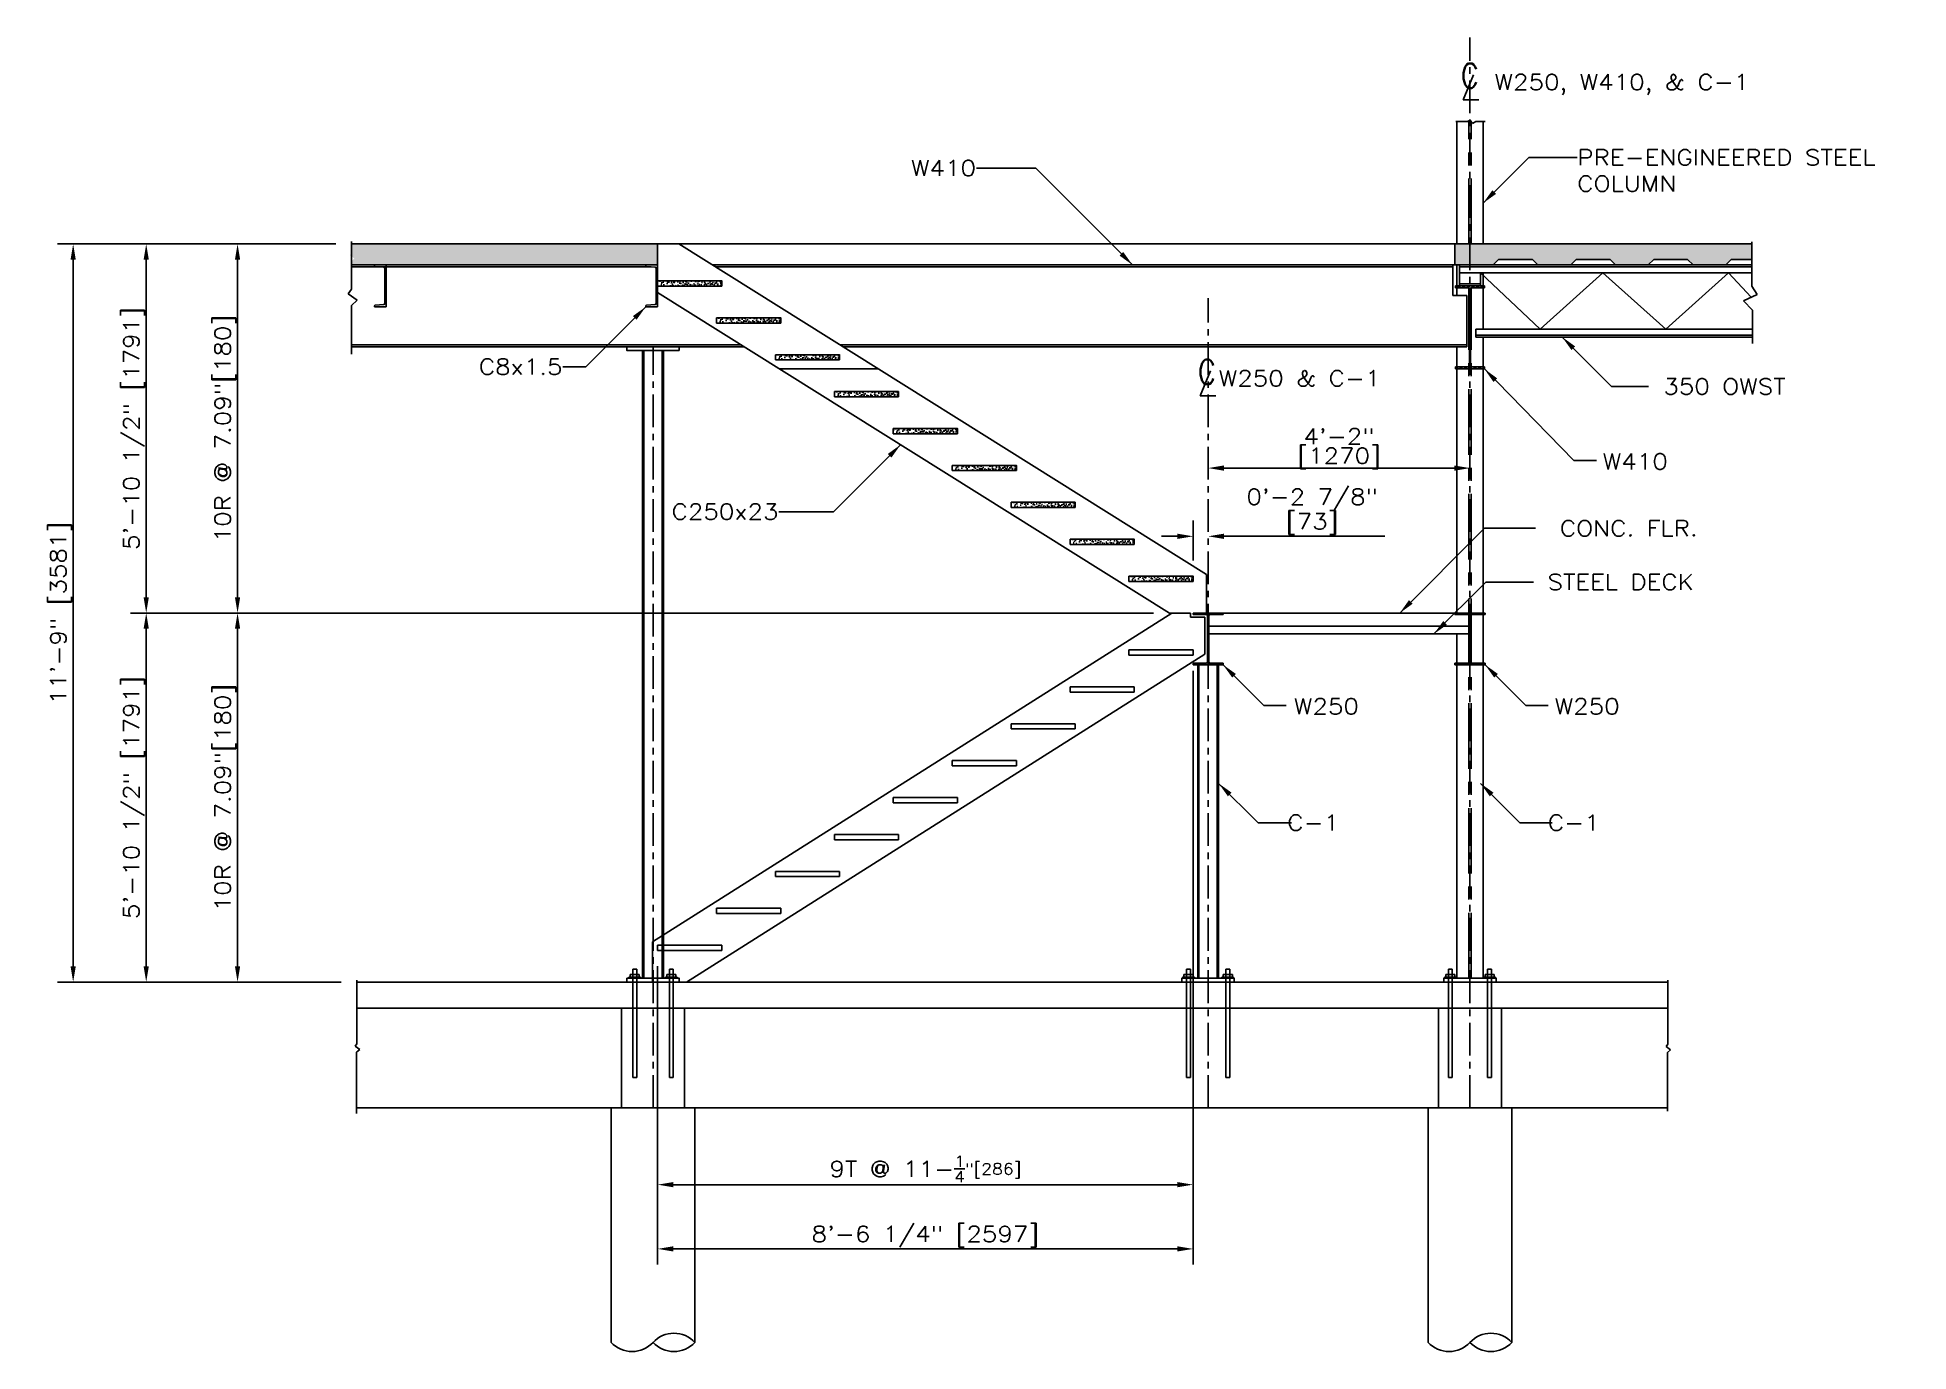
# Model space of a CAD drawing. Header units: inches. Extents: x -229 to 9761, y -1201 to 3580.
# Drawn here: x 8693.2 to 9050.5, y 2855.6 to 3106.6 of the extents above; entities that cross this region are included whole.
import ezdxf

# ---------------------------------------------------------------- set-up
doc = ezdxf.new("R2010")
doc.units = ezdxf.units.IN
doc.header["$MEASUREMENT"] = 0
doc.linetypes.add('CENTER', pattern=[2, 1.25, -0.25, 0.25, -0.25])
doc.layers.get('DEFPOINTS').update_dxf_attribs({"linetype": 'CONTINUOUS'})
for name, color, linetype in [('C-241-1', 241, 'CONTINUOUS'), ('CENTER', 1, 'CENTER'), ('L1', 1, 'CONTINUOUS'), ('LAYER131A', 131, 'CONTINUOUS'), ('Section-Stiffener', 2, 'CONTINUOUS'), ('Struc_Section_BP', 135, 'CONTINUOUS'), ('Struc_Section_Conc', 71, 'CONTINUOUS'), ('Struc_Section_Dim', 5, 'CONTINUOUS'), ('Struc_Section_PreEngCol', 150, 'CONTINUOUS'), ('Struc_Section_Steel', 11, 'CONTINUOUS'), ('Struc_Steel_Beam', 22, 'CONTINUOUS'), ('Struc_Steel_Deck', 41, 'CONTINUOUS'), ('Struc_Steel_Joist', 21, 'CONTINUOUS'), ('TEXT', 4, 'CONTINUOUS')]:
    doc.layers.add(name, color=color, linetype=linetype)
doc.styles.add('ROMANS', font='ROMANS.SHX', dxfattribs={"width": 0.8})
doc.styles.add('ROMANS-115', font='romans.shx', dxfattribs={"width": 1.15})
doc.dimstyles.new('48-ROMANS-115', dxfattribs={"dimtxt": 3, "dimasz": 3, "dimexe": 3, "dimexo": 3, "dimgap": 0.0625, "dimtad": 1, "dimdec": 4, "dimzin": 1, "dimdsep": 46, "dimlunit": 4, "dimtxsty": 'ROMANS-115', "dimcen": 0.0625, "dimclrd": 256, "dimclre": 256, "dimclrt": 256, "dimadec": 0, "dimazin": 0, "dimtfac": 1, "dimtdec": 4, "dimtofl": 0, "dimtmove": 0, "dimatfit": 0, "dimfxl": 1, "dimfrac": 2, "dimtolj": 1, "dimtzin": 0, "dimarcsym": 0})
doc.dimstyles.new('Copy of 48-ROMANS-115-BPV', dxfattribs={"dimtxt": 3, "dimasz": 3, "dimexe": 3, "dimexo": 3, "dimgap": 0.0625, "dimtad": 1, "dimdec": 4, "dimzin": 1, "dimdsep": 46, "dimlunit": 4, "dimtxsty": 'ROMANS-115', "dimcen": 0.0625, "dimclrd": 256, "dimclre": 256, "dimclrt": 256, "dimadec": 0, "dimazin": 0, "dimtfac": 1, "dimtdec": 4, "dimtofl": 0, "dimtmove": 0, "dimatfit": 0, "dimfxl": 1, "dimfrac": 2, "dimtolj": 1, "dimtzin": 0, "dimarcsym": 0})

msp = doc.modelspace()

# ---------------------------------------------------------------- texts
at = {"layer": 'Struc_Section_Dim', "ltscale": 2, "style": 'ROMANS-115', "width": 1.15}
for s, p in [('W250, W410, & C-1', (8971.416327, 3096.558431)), ('W250 & C-1', (8918.754873, 3039.982246))]:
    msp.add_text(s, height=3, dxfattribs=at).set_placement(p)
at = {"layer": 'Struc_Section_Dim', "ltscale": 2, "char_height": 3, "style": 'ROMANS-115'}
for s, insert, attachment_point in [('\\A1;PRE-ENGINEERED STEEL\\PCOLUMN', (8987.234614, 3085.171143), 1), ('\\A1;W410', (8872.408475, 3083.13264), 3), ('\\A1;C8x1.5', (8793.451702, 3045.186363), 3), ('\\A1;350 OWST', (9027.021311, 3041.416898), 3), ('W410', (9004.503254, 3027.08662), 3), ('\\A1;C250x23', (8834.694268, 3017.496104), 3), ('CONC. FLR.', (9010.221061, 3014.331401), 3), ('STEEL DECK', (9009.497647, 3004.068282), 3), ('W250', (8945.533093, 2980.308941), 3), ('W250', (8995.318654, 2980.308941), 3), ('\\A1;C-1', (8941.761136, 2958.084571), 3), ('\\A1;C-1', (8991.511136, 2958.084571), 3)]:
    msp.add_mtext(s, dxfattribs=dict(at, insert=insert, attachment_point=attachment_point))

# ---------------------------------------------------------------- blocks, each defined once
blk = doc.blocks.new('*D184')
at = {"layer": 'DEFPOINTS', "color": 0, "ltscale": 2}
for p in [(8753.17, 3067.14), (8700.01, 2926.14), (8754.17, 2926.14)]:
    blk.add_point(p, dxfattribs=at)
at = {"layer": 'Struc_Section_Dim', "lineweight": -2, "ltscale": 2}
for p, q in [((8750.17, 3067.14), (8697.01, 3067.14)), ((8700.01, 3064.14), (8700.01, 2929.14)), ((8751.17, 2926.14), (8697.01, 2926.14))]:
    blk.add_line(p, q, dxfattribs=at)
at = {"layer": 'Struc_Section_Dim', "ltscale": 2}
for points in [[(8699.51, 3064.14), (8700.51, 3064.14), (8700.01, 3067.14)], [(8699.51, 2929.14), (8700.51, 2929.14), (8700.01, 2926.14)]]:
    blk.add_solid(points, dxfattribs=at)
at = {"layer": 'Struc_Section_Dim', "ltscale": 2, "insert": (8697.66, 2996.64), "char_height": 3, "attachment_point": 5, "rotation": 90, "style": 'ROMANS-115'}
blk.add_mtext('\\A1;11\'-9" [3581]', dxfattribs=at)
blk = doc.blocks.new('*D185')
at = {"layer": 'DEFPOINTS', "color": 0, "ltscale": 2}
for p in [(8712.14, 3067.14), (8713.96, 2996.64), (8909.33, 2996.64)]:
    blk.add_point(p, dxfattribs=at)
at = {"layer": 'Struc_Section_Dim', "lineweight": -2, "ltscale": 2}
for p, q in [((8715.14, 3067.14), (8716.96, 3067.14)), ((8713.96, 3064.14), (8713.96, 2999.64)), ((8906.33, 2996.64), (8710.96, 2996.64))]:
    blk.add_line(p, q, dxfattribs=at)
at = {"layer": 'Struc_Section_Dim', "ltscale": 2}
for points in [[(8713.46, 3064.14), (8714.46, 3064.14), (8713.96, 3067.14)], [(8713.46, 2999.64), (8714.46, 2999.64), (8713.96, 2996.64)]]:
    blk.add_solid(points, dxfattribs=at)
at = {"layer": 'Struc_Section_Dim', "ltscale": 2, "insert": (8711.61, 3031.89), "char_height": 3, "attachment_point": 5, "rotation": 90, "style": 'ROMANS-115'}
blk.add_mtext('\\A1;5\'-10 1/2" [1791]', dxfattribs=at)
blk = doc.blocks.new('*D186')
at = {"layer": 'DEFPOINTS', "color": 0, "ltscale": 2}
for p in [(8909.33, 2996.64), (8713.96, 2926.14), (8713.96, 2926.14)]:
    blk.add_point(p, dxfattribs=at)
at = {"layer": 'Struc_Section_Dim', "lineweight": -2, "ltscale": 2}
for p, q in [((8906.33, 2996.64), (8710.96, 2996.64)), ((8713.96, 2993.64), (8713.96, 2929.14))]:
    blk.add_line(p, q, dxfattribs=at)
at = {"layer": 'Struc_Section_Dim', "ltscale": 2}
for points in [[(8713.46, 2993.64), (8714.46, 2993.64), (8713.96, 2996.64)], [(8713.46, 2929.14), (8714.46, 2929.14), (8713.96, 2926.14)]]:
    blk.add_solid(points, dxfattribs=at)
at = {"layer": 'Struc_Section_Dim', "ltscale": 2, "insert": (8711.61, 2961.39), "char_height": 3, "attachment_point": 5, "rotation": 90, "style": 'ROMANS-115'}
blk.add_mtext('\\A1;5\'-10 1/2" [1791]', dxfattribs=at)
blk = doc.blocks.new('*D187')
at = {"layer": 'DEFPOINTS', "color": 0, "ltscale": 2}
for p in [(8733.25, 3067.14), (8731.4, 2996.64), (8733.25, 2996.64)]:
    blk.add_point(p, dxfattribs=at)
at = {"layer": 'Struc_Section_Dim', "lineweight": -2, "ltscale": 2}
for p, q in [((8730.25, 3067.14), (8728.4, 3067.14)), ((8731.4, 3064.14), (8731.4, 2999.64)), ((8730.25, 2996.64), (8728.4, 2996.64))]:
    blk.add_line(p, q, dxfattribs=at)
at = {"layer": 'Struc_Section_Dim', "ltscale": 2}
for points in [[(8730.9, 3064.14), (8731.9, 3064.14), (8731.4, 3067.14)], [(8730.9, 2999.64), (8731.9, 2999.64), (8731.4, 2996.64)]]:
    blk.add_solid(points, dxfattribs=at)
at = {"layer": 'Struc_Section_Dim', "ltscale": 2, "insert": (8729.05, 3031.89), "char_height": 3, "attachment_point": 5, "rotation": 90, "style": 'ROMANS-115'}
blk.add_mtext('\\A1;10R @ 7.09"[180] ', dxfattribs=at)
blk = doc.blocks.new('*D188')
at = {"layer": 'DEFPOINTS', "color": 0, "ltscale": 2}
for p in [(8733.25, 2996.64), (8731.4, 2926.14), (8733.25, 2926.14)]:
    blk.add_point(p, dxfattribs=at)
at = {"layer": 'Struc_Section_Dim', "lineweight": -2, "ltscale": 2}
for p, q in [((8730.25, 2996.64), (8728.4, 2996.64)), ((8731.4, 2993.64), (8731.4, 2929.14)), ((8730.25, 2926.14), (8728.4, 2926.14))]:
    blk.add_line(p, q, dxfattribs=at)
at = {"layer": 'Struc_Section_Dim', "ltscale": 2}
for points in [[(8730.9, 2993.64), (8731.9, 2993.64), (8731.4, 2996.64)], [(8730.9, 2929.14), (8731.9, 2929.14), (8731.4, 2926.14)]]:
    blk.add_solid(points, dxfattribs=at)
at = {"layer": 'Struc_Section_Dim', "ltscale": 2, "insert": (8729.05, 2961.39), "char_height": 3, "attachment_point": 5, "rotation": 90, "style": 'ROMANS-115'}
blk.add_mtext('\\A1;10R @ 7.09"[180] ', dxfattribs=at)
blk = doc.blocks.new('*D189')
at = {"layer": 'DEFPOINTS', "color": 0, "ltscale": 2}
for p in [(8913.86, 2988.59), (8811.61, 2888.46), (8811.61, 2887.45)]:
    blk.add_point(p, dxfattribs=at)
at = {"layer": 'Struc_Section_Dim', "lineweight": -2, "ltscale": 2}
for p, q in [((8910.86, 2887.45), (8814.61, 2887.45)), ((8811.61, 2885.46), (8811.61, 2884.45))]:
    blk.add_line(p, q, dxfattribs=at)
at = {"layer": 'Struc_Section_Dim', "ltscale": 2}
for points in [[(8814.61, 2887.95), (8814.61, 2886.95), (8811.61, 2887.45)], [(8910.86, 2887.95), (8910.86, 2886.95), (8913.86, 2887.45)]]:
    blk.add_solid(points, dxfattribs=at)
at = {"layer": 'Struc_Section_Dim', "ltscale": 2, "insert": (8862.74, 2890.46), "char_height": 3, "attachment_point": 5, "style": 'ROMANS-115'}
blk.add_mtext('\\A1;\\A1;9T @ 11-\\H0.7x;\\S1/4;"[286]', dxfattribs=at)
blk = doc.blocks.new('*D175')
at = {"layer": 'DEFPOINTS', "color": 0, "ltscale": 2}
for p in [(8913.86, 2988.59), (8811.61, 2932.19), (8811.61, 2875.18)]:
    blk.add_point(p, dxfattribs=at)
at = {"layer": 'Struc_Section_Dim', "lineweight": -2, "ltscale": 2}
for p, q in [((8913.86, 2985.59), (8913.86, 2872.18)), ((8811.61, 2929.19), (8811.61, 2872.18)), ((8910.86, 2875.18), (8814.61, 2875.18))]:
    blk.add_line(p, q, dxfattribs=at)
at = {"layer": 'Struc_Section_Dim', "ltscale": 2}
for points in [[(8814.61, 2875.68), (8814.61, 2874.68), (8811.61, 2875.18)], [(8910.86, 2875.68), (8910.86, 2874.68), (8913.86, 2875.18)]]:
    blk.add_solid(points, dxfattribs=at)
at = {"layer": 'Struc_Section_Dim', "ltscale": 2, "insert": (8862.74, 2877.53), "char_height": 3, "attachment_point": 5, "style": 'ROMANS-115'}
blk.add_mtext('\\A1;8\'-6 1/4" [2597]', dxfattribs=at)
blk = doc.blocks.new('CLMARK')
at = {"layer": 'TEXT'}
for p, q in [((1.52, 4.57), (-3.55, -7.61)), ((-3.55, -7.61), (4.06, -7.61))]:
    blk.add_line(p, q, dxfattribs=at)
at = {"layer": 'TEXT', "style": 'ROMANS', "width": 0.8}
blk.add_text('C', height=12, dxfattribs=at).set_placement((-4.59, -1.9))
blk = doc.blocks.new('*D176')
at = {"layer": 'DEFPOINTS', "color": 0, "ltscale": 2}
for p in [(8916.74, 3024.33), (8916.74, 3023.08), (8966.74, 3023.08)]:
    blk.add_point(p, dxfattribs=at)
at = {"layer": 'Section-Stiffener', "lineweight": -2, "ltscale": 2}
blk.add_line((8963.74, 3024.33), (8919.74, 3024.33), dxfattribs=at)
at = {"layer": 'Section-Stiffener', "ltscale": 2}
for points in [[(8919.74, 3024.83), (8919.74, 3023.83), (8916.74, 3024.33)], [(8963.74, 3024.83), (8963.74, 3023.83), (8966.74, 3024.33)]]:
    blk.add_solid(points, dxfattribs=at)
at = {"layer": 'Section-Stiffener', "ltscale": 2, "char_height": 3, "attachment_point": 5, "style": 'ROMANS-115'}
for s, insert in [('\\A1;4\'-2"', (8941.74, 3030.38)), ('\\A1;[1270]', (8941.74, 3026.18))]:
    blk.add_mtext(s, dxfattribs=dict(at, insert=insert))
blk = doc.blocks.new('*D178')
at = {"layer": 'DEFPOINTS', "color": 0, "ltscale": 2}
for p in [(8916.74, 3011.3), (8913.86, 3003.69), (8916.74, 3003.69)]:
    blk.add_point(p, dxfattribs=at)
at = {"layer": 'Struc_Section_Dim', "lineweight": -2, "ltscale": 2}
for p, q in [((8913.86, 3006.69), (8913.86, 3014.3)), ((8910.86, 3011.3), (8907.86, 3011.3)), ((8919.74, 3011.3), (8950.46, 3011.3))]:
    blk.add_line(p, q, dxfattribs=at)
at = {"layer": 'Struc_Section_Dim', "ltscale": 2}
for points in [[(8910.86, 3011.8), (8910.86, 3010.8), (8913.86, 3011.3)], [(8919.74, 3011.8), (8919.74, 3010.8), (8916.74, 3011.3)]]:
    blk.add_solid(points, dxfattribs=at)
at = {"layer": 'Struc_Section_Dim', "ltscale": 2, "char_height": 3, "attachment_point": 5, "style": 'ROMANS-115'}
for s, insert in [('\\A1;0\'-2 7/8"', (8936.6, 3018.34)), ('\\A1;[73]', (8936.6, 3013.64))]:
    blk.add_mtext(s, dxfattribs=dict(at, insert=insert))

# ---------------------------------------------------------------- dimensions: what is measured, and where the dimension line sits
at = {"layer": 'Section-Stiffener', "ltscale": 2}
dim = msp.add_linear_dim(base=(8916.735423, 3024.334452), p1=(8966.735423, 3023.077441), p2=(8916.735423, 3023.077441), angle=180, dimstyle='Copy of 48-ROMANS-115-BPV', override={"dimpost": '\\X', "dimse1": 1, "dimse2": 1}, dxfattribs=at)
dim.commit()
dim.dimension.update_dxf_attribs({"geometry": '*D176', "text_midpoint": (8941.735423, 3028.530881)})
at = {"layer": 'Struc_Section_Dim', "ltscale": 2}
for base, p1, p2, angle, picture, middle in [((8700.005528, 2926.144803), (8753.172847, 3067.144803), (8754.172847, 2926.144803), 90, '*D184', (8697.657314, 2996.644803)), ((8713.958136, 2996.644803), (8712.135067, 3067.144803), (8909.329444, 2996.644803), 90, '*D185', (8711.609922, 3031.894803)), ((8713.958136, 2926.144803), (8909.329444, 2996.644803), (8713.958136, 2926.144803), 90, '*D186', (8711.609922, 2961.394803)), ((8811.610423, 2875.1796), (8913.860423, 2988.594803), (8811.610423, 2932.194803), 180, '*D175', (8862.735423, 2877.527815))]:
    dim = msp.add_linear_dim(base=base, p1=p1, p2=p2, angle=angle, dimstyle='48-ROMANS-115', dxfattribs=at)
    dim.commit()
    dim.dimension.update_dxf_attribs({"geometry": picture, "text_midpoint": middle})
for base, p1, p2, picture, middle in [((8731.400134, 2996.644803), (8733.249284, 3067.144803), (8733.249284, 2996.644803), '*D187', (8729.05192, 3031.894803)), ((8731.400134, 2926.144803), (8733.249284, 2996.644803), (8733.249284, 2926.144803), '*D188', (8729.05192, 2961.394803))]:
    dim = msp.add_linear_dim(base=base, p1=p1, p2=p2, angle=90, text='10R @ 7.09"[180] ', dimstyle='48-ROMANS-115', dxfattribs=at)
    dim.commit()
    dim.dimension.update_dxf_attribs({"geometry": picture, "text_midpoint": middle})
dim = msp.add_linear_dim(base=(8916.735423, 3011.296321), p1=(8913.860423, 3003.694803), p2=(8916.735423, 3003.694803), dimstyle='Copy of 48-ROMANS-115-BPV', override={"dimpost": '\\X', "dimse2": 1}, dxfattribs=at)
dim.commit()
dim.dimension.update_dxf_attribs({"geometry": '*D178', "text_midpoint": (8936.597923, 3015.99275)})
dim = msp.add_linear_dim(base=(8811.610423, 2887.447599), p1=(8913.860423, 2988.594803), p2=(8811.610423, 2888.459507), angle=180, text='\\A1;9T @ 11-{\\H0.7x;\\S1/4;}"[286]', dimstyle='48-ROMANS-115', override={"dimse1": 1}, dxfattribs=at)
dim.commit()
dim.dimension.update_dxf_attribs({"geometry": '*D189', "text_midpoint": (8862.735423, 2890.460099)})

# ---------------------------------------------------------------- hatches: boundary and pattern name
at = {"layer": 'LAYER131A', "ltscale": 2}
h = msp.add_hatch(dxfattribs=at)
h.set_pattern_fill('AR-CONC', color=256, scale=0.2, style=0)
h.set_pattern_definition([(130, (9413.5464, 3009.6492), (-1.4345204, -0.1255043), [0.15, -1.65]), (185, (9413.5464, 3009.6492), (0.2775027, 1.5043843), [0.12, -1.32]), (79.5486, (9413.4269, 3009.6387), (-1.1570188, 1.378879), [0.1274804, -1.4022842]), (133.8158, (9413.5464, 3010.0492), (-2.134482, -0.331038), [0.225, -2.475]), (83.3644, (9413.3686, 3010.0216), (-1.8693254, 1.948236), [0.1912206, -2.103426]), (188.8158, (9413.5464, 3010.0492), (-1.869324, 1.948237), [0.18, -1.98]), (159, (9413.3464, 3009.9492), (-1.193814, -0.8052378), [0.15, -1.65]), (214, (9413.3464, 3009.9492), (-0.4866307, 1.4503), [0.12, -1.32]), (108.5486, (9413.247, 3009.882), (-1.6804453, 0.645061), [0.1274804, -1.4022842]), (142.5, (9413.54645, 3009.64916), (-0.0243197, 0.6657877), [0, -1.304, 0, -1.34, 0, -1.325]), (172.5, (9413.54645, 3009.64916), (-0.5261391, 0.7888234), [0, -0.764, 0, -1.274, 0, -0.505]), (212.5, (9413.99245, 3009.64916), (-1.06764487, -0.04510974), [0, -0.5, 0, -1.56, 0, -2.07]), (222.5, (9414.19245, 3009.6492), (-1.1663723, 0.20021), [0, -0.65, 0, -1.036, 0, -1.47])])
h.paths.add_polyline_path([(8753.172847, 3067.144803), (8811.610423, 3067.144803), (8811.610423, 3063.144803), (8753.133922, 3063.144803), (8753.133922, 3063.8607), (8753.717794, 3064.366131), (8752.861448, 3064.9882), (8753.172847, 3065.415872)])
h = msp.add_hatch(dxfattribs=at)
h.set_pattern_fill('AR-CONC', color=256, scale=0.2, style=0)
h.set_pattern_definition([(130, (9198.8265, 3066.0492), (-1.4345204, -0.1255043), [0.15, -1.65]), (185, (9198.8265, 3066.0492), (0.2775027, 1.504384), [0.12, -1.32]), (79.5486, (9198.707, 3066.0387), (-1.157019, 1.378879), [0.1274804, -1.402284]), (133.8158, (9198.8265, 3066.4492), (-2.134482, -0.331038), [0.225, -2.475]), (83.3644, (9198.6486, 3066.4216), (-1.869325, 1.948236), [0.19122, -2.103426]), (188.8158, (9198.8265, 3066.4492), (-1.869324, 1.948237), [0.18, -1.98]), (159, (9198.6265, 3066.3492), (-1.193814, -0.8052378), [0.15, -1.65]), (214, (9198.6265, 3066.3492), (-0.4866307, 1.4503), [0.12, -1.32]), (108.5486, (9198.527, 3066.282), (-1.6804453, 0.645061), [0.1274804, -1.402284]), (142.5, (9198.8265, 3066.04916), (-0.0243197, 0.6657877), [0, -1.304, 0, -1.34, 0, -1.325]), (172.5, (9198.8265, 3066.04916), (-0.5261391, 0.7888234), [0, -0.764, 0, -1.274, 0, -0.505]), (212.5, (9199.2725, 3066.04916), (-1.0676449, -0.04510974), [0, -0.5, 0, -1.56, 0, -2.07]), (222.5, (9199.4725, 3066.0492), (-1.1663723, 0.20021), [0, -0.65, 0, -1.036, 0, -1.47])])
h.paths.add_polyline_path([(8811.610423, 3060.094803), (8823.860423, 3060.094803), (8823.860423, 3059.094803), (8811.610423, 3059.094803)])
h = msp.add_hatch(dxfattribs=at)
h.set_pattern_fill('AR-CONC', color=256, scale=0.2, style=0)
h.set_pattern_definition([(130, (9210.0765, 3058.9992), (-1.4345204, -0.1255043), [0.15, -1.65]), (185, (9210.0765, 3058.9992), (0.2775027, 1.504384), [0.12, -1.32]), (79.5486, (9209.957, 3058.9887), (-1.157019, 1.378879), [0.1274804, -1.402284]), (133.8158, (9210.0765, 3059.3992), (-2.134482, -0.331038), [0.225, -2.475]), (83.3644, (9209.8986, 3059.3716), (-1.869325, 1.948236), [0.19122, -2.103426]), (188.8158, (9210.0765, 3059.3992), (-1.869324, 1.948237), [0.18, -1.98]), (159, (9209.8765, 3059.2992), (-1.193814, -0.8052378), [0.15, -1.65]), (214, (9209.8765, 3059.2992), (-0.4866307, 1.4503), [0.12, -1.32]), (108.5486, (9209.777, 3059.232), (-1.6804453, 0.645061), [0.1274804, -1.402284]), (142.5, (9210.0765, 3058.99916), (-0.0243197, 0.6657877), [0, -1.304, 0, -1.34, 0, -1.325]), (172.5, (9210.0765, 3058.99916), (-0.5261391, 0.7888234), [0, -0.764, 0, -1.274, 0, -0.505]), (212.5, (9210.5225, 3058.99916), (-1.0676449, -0.04510974), [0, -0.5, 0, -1.56, 0, -2.07]), (222.5, (9210.7225, 3058.9992), (-1.1663723, 0.20021), [0, -0.65, 0, -1.036, 0, -1.47])])
h.paths.add_polyline_path([(8822.860423, 3053.044803), (8835.110423, 3053.044803), (8835.110423, 3052.044803), (8822.860423, 3052.044803)])
h = msp.add_hatch(dxfattribs=at)
h.set_pattern_fill('AR-CONC', color=256, scale=0.2, style=0)
h.set_pattern_definition([(130, (9221.3265, 3051.9492), (-1.4345204, -0.1255043), [0.15, -1.65]), (185, (9221.3265, 3051.9492), (0.2775027, 1.504384), [0.12, -1.32]), (79.5486, (9221.207, 3051.9387), (-1.157019, 1.378879), [0.1274804, -1.402284]), (133.8158, (9221.3265, 3052.3492), (-2.134482, -0.331038), [0.225, -2.475]), (83.3644, (9221.1486, 3052.3216), (-1.869325, 1.948236), [0.19122, -2.103426]), (188.8158, (9221.3265, 3052.3492), (-1.869324, 1.948237), [0.18, -1.98]), (159, (9221.1265, 3052.2492), (-1.193814, -0.8052378), [0.15, -1.65]), (214, (9221.1265, 3052.2492), (-0.4866307, 1.4503), [0.12, -1.32]), (108.5486, (9221.027, 3052.182), (-1.6804453, 0.645061), [0.1274804, -1.402284]), (142.5, (9221.3265, 3051.94916), (-0.0243197, 0.6657877), [0, -1.304, 0, -1.34, 0, -1.325]), (172.5, (9221.3265, 3051.94916), (-0.5261391, 0.7888234), [0, -0.764, 0, -1.274, 0, -0.505]), (212.5, (9221.7725, 3051.94916), (-1.0676449, -0.04510974), [0, -0.5, 0, -1.56, 0, -2.07]), (222.5, (9221.9725, 3051.9492), (-1.1663723, 0.20021), [0, -0.65, 0, -1.036, 0, -1.47])])
h.paths.add_polyline_path([(8834.110423, 3045.994803), (8846.360423, 3045.994803), (8846.360423, 3044.994803), (8834.110423, 3044.994803)])
h = msp.add_hatch(dxfattribs=at)
h.set_pattern_fill('AR-CONC', color=256, scale=0.2, style=0)
h.set_pattern_definition([(130, (9232.5765, 3044.8992), (-1.4345204, -0.1255043), [0.15, -1.65]), (185, (9232.5765, 3044.8992), (0.2775027, 1.504384), [0.12, -1.32]), (79.5486, (9232.457, 3044.8887), (-1.157019, 1.378879), [0.1274804, -1.402284]), (133.8158, (9232.5765, 3045.2992), (-2.134482, -0.331038), [0.225, -2.475]), (83.3644, (9232.3986, 3045.2716), (-1.869325, 1.948236), [0.19122, -2.103426]), (188.8158, (9232.5765, 3045.2992), (-1.869324, 1.948237), [0.18, -1.98]), (159, (9232.3765, 3045.1992), (-1.193814, -0.8052378), [0.15, -1.65]), (214, (9232.3765, 3045.1992), (-0.4866307, 1.4503), [0.12, -1.32]), (108.5486, (9232.277, 3045.132), (-1.6804453, 0.645061), [0.1274804, -1.402284]), (142.5, (9232.5765, 3044.89916), (-0.0243197, 0.6657877), [0, -1.304, 0, -1.34, 0, -1.325]), (172.5, (9232.5765, 3044.89916), (-0.5261391, 0.7888234), [0, -0.764, 0, -1.274, 0, -0.505]), (212.5, (9233.0225, 3044.89916), (-1.0676449, -0.04510974), [0, -0.5, 0, -1.56, 0, -2.07]), (222.5, (9233.2225, 3044.8992), (-1.1663723, 0.20021), [0, -0.65, 0, -1.036, 0, -1.47])])
h.paths.add_polyline_path([(8845.360423, 3038.944803), (8857.610423, 3038.944803), (8857.610423, 3037.944803), (8845.360423, 3037.944803)])
h = msp.add_hatch(dxfattribs=at)
h.set_pattern_fill('AR-CONC', color=256, scale=0.2, style=0)
h.set_pattern_definition([(130, (9243.8265, 3037.8492), (-1.4345204, -0.1255043), [0.15, -1.65]), (185, (9243.8265, 3037.8492), (0.2775027, 1.504384), [0.12, -1.32]), (79.5486, (9243.707, 3037.8387), (-1.157019, 1.378879), [0.1274804, -1.402284]), (133.8158, (9243.8265, 3038.2492), (-2.134482, -0.331038), [0.225, -2.475]), (83.3644, (9243.6486, 3038.2216), (-1.869325, 1.948236), [0.19122, -2.103426]), (188.8158, (9243.8265, 3038.2492), (-1.869324, 1.948237), [0.18, -1.98]), (159, (9243.6265, 3038.1492), (-1.193814, -0.8052378), [0.15, -1.65]), (214, (9243.6265, 3038.1492), (-0.4866307, 1.4503), [0.12, -1.32]), (108.5486, (9243.527, 3038.082), (-1.6804453, 0.645061), [0.1274804, -1.402284]), (142.5, (9243.8265, 3037.84916), (-0.0243197, 0.6657877), [0, -1.304, 0, -1.34, 0, -1.325]), (172.5, (9243.8265, 3037.84916), (-0.5261391, 0.7888234), [0, -0.764, 0, -1.274, 0, -0.505]), (212.5, (9244.2725, 3037.84916), (-1.0676449, -0.04510974), [0, -0.5, 0, -1.56, 0, -2.07]), (222.5, (9244.4725, 3037.8492), (-1.1663723, 0.20021), [0, -0.65, 0, -1.036, 0, -1.47])])
h.paths.add_polyline_path([(8856.610423, 3031.894803), (8868.860423, 3031.894803), (8868.860423, 3030.894803), (8856.610423, 3030.894803)])
h = msp.add_hatch(dxfattribs=at)
h.set_pattern_fill('AR-CONC', color=256, scale=0.2, style=0)
h.set_pattern_definition([(130, (9255.0765, 3030.7992), (-1.4345204, -0.1255043), [0.15, -1.65]), (185, (9255.0765, 3030.7992), (0.2775027, 1.504384), [0.12, -1.32]), (79.5486, (9254.957, 3030.7887), (-1.157019, 1.378879), [0.1274804, -1.402284]), (133.8158, (9255.0765, 3031.1992), (-2.134482, -0.331038), [0.225, -2.475]), (83.3644, (9254.8986, 3031.1716), (-1.869325, 1.948236), [0.19122, -2.103426]), (188.8158, (9255.0765, 3031.1992), (-1.869324, 1.948237), [0.18, -1.98]), (159, (9254.8765, 3031.0992), (-1.193814, -0.8052378), [0.15, -1.65]), (214, (9254.8765, 3031.0992), (-0.4866307, 1.4503), [0.12, -1.32]), (108.5486, (9254.777, 3031.032), (-1.6804453, 0.645061), [0.1274804, -1.402284]), (142.5, (9255.0765, 3030.79916), (-0.0243197, 0.6657877), [0, -1.304, 0, -1.34, 0, -1.325]), (172.5, (9255.0765, 3030.79916), (-0.5261391, 0.7888234), [0, -0.764, 0, -1.274, 0, -0.505]), (212.5, (9255.5225, 3030.79916), (-1.0676449, -0.04510974), [0, -0.5, 0, -1.56, 0, -2.07]), (222.5, (9255.7225, 3030.7992), (-1.1663723, 0.20021), [0, -0.65, 0, -1.036, 0, -1.47])])
h.paths.add_polyline_path([(8867.860423, 3024.844803), (8880.110423, 3024.844803), (8880.110423, 3023.844803), (8867.860423, 3023.844803)])
h = msp.add_hatch(dxfattribs=at)
h.set_pattern_fill('AR-CONC', color=256, scale=0.2, style=0)
h.set_pattern_definition([(130, (9266.3265, 3023.7492), (-1.4345204, -0.1255043), [0.15, -1.65]), (185, (9266.3265, 3023.7492), (0.2775027, 1.504384), [0.12, -1.32]), (79.5486, (9266.207, 3023.7387), (-1.157019, 1.378879), [0.1274804, -1.402284]), (133.8158, (9266.3265, 3024.1492), (-2.134482, -0.331038), [0.225, -2.475]), (83.3644, (9266.1486, 3024.1216), (-1.869325, 1.948236), [0.19122, -2.103426]), (188.8158, (9266.3265, 3024.1492), (-1.869324, 1.948237), [0.18, -1.98]), (159, (9266.1265, 3024.0492), (-1.193814, -0.8052378), [0.15, -1.65]), (214, (9266.1265, 3024.0492), (-0.4866307, 1.4503), [0.12, -1.32]), (108.5486, (9266.027, 3023.982), (-1.6804453, 0.645061), [0.1274804, -1.402284]), (142.5, (9266.3265, 3023.74916), (-0.0243197, 0.6657877), [0, -1.304, 0, -1.34, 0, -1.325]), (172.5, (9266.3265, 3023.74916), (-0.5261391, 0.7888234), [0, -0.764, 0, -1.274, 0, -0.505]), (212.5, (9266.7725, 3023.74916), (-1.0676449, -0.04510974), [0, -0.5, 0, -1.56, 0, -2.07]), (222.5, (9266.9725, 3023.7492), (-1.1663723, 0.20021), [0, -0.65, 0, -1.036, 0, -1.47])])
h.paths.add_polyline_path([(8879.110423, 3017.794803), (8891.360423, 3017.794803), (8891.360423, 3016.794803), (8879.110423, 3016.794803)])
h = msp.add_hatch(dxfattribs=at)
h.set_pattern_fill('AR-CONC', color=256, scale=0.2, style=0)
h.set_pattern_definition([(130, (9277.5765, 3016.6992), (-1.4345204, -0.1255043), [0.15, -1.65]), (185, (9277.5765, 3016.6992), (0.2775027, 1.504384), [0.12, -1.32]), (79.5486, (9277.457, 3016.6887), (-1.157019, 1.378879), [0.1274804, -1.402284]), (133.8158, (9277.5765, 3017.0992), (-2.134482, -0.331038), [0.225, -2.475]), (83.3644, (9277.3986, 3017.0716), (-1.869325, 1.948236), [0.19122, -2.103426]), (188.8158, (9277.5765, 3017.0992), (-1.869324, 1.948237), [0.18, -1.98]), (159, (9277.3765, 3016.9992), (-1.193814, -0.8052378), [0.15, -1.65]), (214, (9277.3765, 3016.9992), (-0.4866307, 1.4503), [0.12, -1.32]), (108.5486, (9277.277, 3016.932), (-1.6804453, 0.645061), [0.1274804, -1.402284]), (142.5, (9277.5765, 3016.69916), (-0.0243197, 0.6657877), [0, -1.304, 0, -1.34, 0, -1.325]), (172.5, (9277.5765, 3016.69916), (-0.5261391, 0.7888234), [0, -0.764, 0, -1.274, 0, -0.505]), (212.5, (9278.0225, 3016.69916), (-1.0676449, -0.04510974), [0, -0.5, 0, -1.56, 0, -2.07]), (222.5, (9278.2225, 3016.6992), (-1.1663723, 0.20021), [0, -0.65, 0, -1.036, 0, -1.47])])
h.paths.add_polyline_path([(8890.360423, 3010.744803), (8902.610423, 3010.744803), (8902.610423, 3009.744803), (8890.360423, 3009.744803)])
h = msp.add_hatch(dxfattribs=at)
h.set_pattern_fill('AR-CONC', color=256, scale=0.2, style=0)
h.set_pattern_definition([(130, (9288.8265, 3009.6492), (-1.4345204, -0.1255043), [0.15, -1.65]), (185, (9288.8265, 3009.6492), (0.2775027, 1.504384), [0.12, -1.32]), (79.5486, (9288.707, 3009.6387), (-1.157019, 1.378879), [0.1274804, -1.402284]), (133.8158, (9288.8265, 3010.0492), (-2.134482, -0.331038), [0.225, -2.475]), (83.3644, (9288.6486, 3010.0216), (-1.869325, 1.948236), [0.19122, -2.103426]), (188.8158, (9288.8265, 3010.0492), (-1.869324, 1.948237), [0.18, -1.98]), (159, (9288.6265, 3009.9492), (-1.193814, -0.8052378), [0.15, -1.65]), (214, (9288.6265, 3009.9492), (-0.4866307, 1.4503), [0.12, -1.32]), (108.5486, (9288.527, 3009.882), (-1.6804453, 0.645061), [0.1274804, -1.402284]), (142.5, (9288.8265, 3009.64916), (-0.0243197, 0.6657877), [0, -1.304, 0, -1.34, 0, -1.325]), (172.5, (9288.8265, 3009.64916), (-0.5261391, 0.7888234), [0, -0.764, 0, -1.274, 0, -0.505]), (212.5, (9289.2725, 3009.64916), (-1.0676449, -0.04510974), [0, -0.5, 0, -1.56, 0, -2.07]), (222.5, (9289.4725, 3009.6492), (-1.1663723, 0.20021), [0, -0.65, 0, -1.036, 0, -1.47])])
h.paths.add_polyline_path([(8901.610423, 3003.694803), (8913.860423, 3003.694803), (8913.860423, 3002.694803), (8901.610423, 3002.694803)])
at = {"layer": 'Struc_Section_Dim', "ltscale": 2}
h = msp.add_hatch(dxfattribs=at)
h.set_pattern_fill('AR-CONC', color=256, scale=0.2, style=0)
h.set_pattern_definition([(130, (9413.6714, 2503.1176), (-1.4345204, -0.1255043), [0.15, -1.65]), (185, (9413.6714, 2503.1176), (0.2775027, 1.5043843), [0.12, -1.32]), (79.5486, (9413.5519, 2503.1072), (-1.1570188, 1.378879), [0.1274804, -1.4022842]), (133.8158, (9413.6714, 2503.5176), (-2.134482, -0.331038), [0.225, -2.475]), (83.3644, (9413.4936, 2503.49), (-1.8693254, 1.948236), [0.1912206, -2.103426]), (188.8158, (9413.6714, 2503.5176), (-1.869324, 1.948237), [0.18, -1.98]), (159, (9413.4714, 2503.4176), (-1.1938141, -0.8052378), [0.15, -1.65]), (214, (9413.4714, 2503.4176), (-0.4866307, 1.4503), [0.12, -1.32]), (108.5486, (9413.372, 2503.3505), (-1.6804453, 0.645061), [0.1274804, -1.4022842]), (142.5, (9413.67145, 2503.1176), (-0.0243197, 0.6657877), [0, -1.304, 0, -1.34, 0, -1.325]), (172.5, (9413.67145, 2503.1176), (-0.5261391, 0.7888234), [0, -0.764, 0, -1.274, 0, -0.505]), (212.5, (9414.11745, 2503.1176), (-1.06764487, -0.04510974), [0, -0.5, 0, -1.56, 0, -2.07]), (222.5, (9414.31745, 2503.1176), (-1.1663723, 0.20021), [0, -0.65, 0, -1.036, 0, -1.47])])
h.paths.add_polyline_path([(8966.735423, 3067.144803), (9020.530863, 3067.144803), (9020.530863, 3064.190147), (9016.636005, 3064.190147), (9015.590661, 3063.144803), (9009.343268, 3063.144803), (9008.297923, 3064.190147), (9001.823505, 3064.190147), (9000.778161, 3063.144803), (8994.530768, 3063.144803), (8993.485423, 3064.190147), (8987.011005, 3064.190147), (8985.965661, 3063.144803), (8979.718268, 3063.144803), (8978.672923, 3064.190147), (8972.198505, 3064.190147), (8971.153161, 3063.144803), (8966.735423, 3063.144803)])
h.paths.add_polyline_path([(8963.860423, 3067.144803), (8966.735423, 3067.144803), (8966.735423, 3063.144803), (8964.735423, 3063.144803), (8963.860423, 3063.144803)])
at = {"layer": 'Struc_Section_Steel', "ltscale": 2}
h = msp.add_hatch(dxfattribs=at)
h.set_pattern_fill('STEEL', color=256, scale=5, style=0)
h.set_pattern_definition([(135, (9021.61105, 3012.8967), (0.4419417, 0.4419417), []), (135, (9021.61105, 3013.2092), (0.4419417, 0.4419417), [])])
h.paths.add_polyline_path([(8913.860423, 2996.332303), (8913.860423, 2996.644803), (8919.610423, 2996.644803), (8919.610423, 2996.332303), (8917.110423, 2996.332303, 0.4142135624), (8916.860423, 2996.082303), (8916.860423, 2987.332303, 0.4142135624), (8917.110423, 2987.082303), (8919.610423, 2987.082303), (8919.610423, 2986.769803), (8913.860423, 2986.769803), (8913.860423, 2987.082303), (8916.360423, 2987.082303, 0.4142135624), (8916.610423, 2987.332303), (8916.610423, 2996.082303, 0.4142135624), (8916.360423, 2996.332303)])
h = msp.add_hatch(dxfattribs=at)
h.set_pattern_fill('STEEL', color=256, scale=5, style=0)
h.set_pattern_definition([(135, (9071.61105, 3012.8967), (0.4419417, 0.4419417), []), (135, (9071.61105, 3013.2092), (0.4419417, 0.4419417), [])])
h.paths.add_polyline_path([(8963.860423, 2996.332303), (8963.860423, 2996.644803), (8969.610423, 2996.644803), (8969.610423, 2996.332303), (8967.110423, 2996.332303, 0.4142135624), (8966.860423, 2996.082303), (8966.860423, 2987.332303, 0.4142135624), (8967.110423, 2987.082303), (8969.610423, 2987.082303), (8969.610423, 2986.769803), (8963.860423, 2986.769803), (8963.860423, 2987.082303), (8966.360423, 2987.082303, 0.4142135624), (8966.610423, 2987.332303), (8966.610423, 2996.082303, 0.4142135624), (8966.360423, 2996.332303)])
at = {"layer": 'Struc_Steel_Beam'}
h = msp.add_hatch(dxfattribs=at)
h.set_pattern_fill('STEEL', color=256, scale=5, style=0)
h.set_pattern_definition([(45, (8806.81267, 3075.0992), (-0.4419417, 0.4419417), []), (45, (8806.81267, 3075.4117), (-0.4419417, 0.4419417), [])])
h.paths.add_polyline_path([(8963.985423, 3059.144803), (8963.985423, 3058.769803), (8966.610423, 3058.769803), (8966.610423, 3043.644803), (8963.985423, 3043.644803), (8963.985423, 3043.269803), (8966.735423, 3043.269803), (8966.735423, 3059.144803)])
h.paths.add_polyline_path([(8969.485423, 3058.769803), (8969.485423, 3059.144803), (8966.735423, 3059.144803), (8966.735423, 3043.269803), (8969.485423, 3043.269803), (8969.485423, 3043.644803), (8966.860423, 3043.644803), (8966.860423, 3058.769803)])

# ---------------------------------------------------------------- linework, layer by layer
at = {"layer": 'C-241-1'}
for p, q in [((8806.114495, 2927.08037), (8808.356351, 2927.08037)), ((8806.114495, 2927.08037), (8806.114495, 2926.894803)), ((8806.114495, 2926.894803), (8808.356351, 2926.894803)), ((8806.364495, 2927.575215), (8808.106351, 2927.575215)), ((8806.364495, 2927.575215), (8806.364495, 2927.08037)), ((8806.859341, 2928.616452), (8806.859341, 2927.575215)), ((8806.859341, 2928.616452), (8807.611506, 2928.616452)), ((8807.611506, 2928.616452), (8807.611506, 2927.575215)), ((8808.106351, 2927.575215), (8808.106351, 2927.08037)), ((8808.356351, 2927.08037), (8808.356351, 2926.894803)), ((8815.356351, 2927.08037), (8813.114495, 2927.08037)), ((8813.114495, 2927.08037), (8813.114495, 2926.894803)), ((8815.356351, 2926.894803), (8813.114495, 2926.894803)), ((8815.106351, 2927.575215), (8813.364495, 2927.575215)), ((8813.364495, 2927.575215), (8813.364495, 2927.08037)), ((8813.859341, 2928.616452), (8813.859341, 2927.575215)), ((8814.611506, 2928.616452), (8813.859341, 2928.616452)), ((8814.611506, 2928.616452), (8814.611506, 2927.575215)), ((8815.106351, 2927.575215), (8815.106351, 2927.08037)), ((8815.356351, 2927.08037), (8815.356351, 2926.894803)), ((8911.864495, 2927.08037), (8914.106351, 2927.08037)), ((8911.864495, 2927.08037), (8911.864495, 2926.894803)), ((8911.864495, 2926.894803), (8914.106351, 2926.894803)), ((8912.114495, 2927.575215), (8913.856351, 2927.575215)), ((8912.114495, 2927.575215), (8912.114495, 2927.08037)), ((8912.609341, 2928.616452), (8912.609341, 2927.575215)), ((8912.609341, 2928.616452), (8913.361506, 2928.616452)), ((8913.361506, 2928.616452), (8913.361506, 2927.575215)), ((8913.856351, 2927.575215), (8913.856351, 2927.08037)), ((8914.106351, 2927.08037), (8914.106351, 2926.894803)), ((8921.606351, 2927.08037), (8919.364495, 2927.08037)), ((8919.364495, 2927.08037), (8919.364495, 2926.894803)), ((8921.606351, 2926.894803), (8919.364495, 2926.894803)), ((8921.356351, 2927.575215), (8919.614495, 2927.575215)), ((8919.614495, 2927.575215), (8919.614495, 2927.08037)), ((8920.109341, 2928.616452), (8920.109341, 2927.575215)), ((8920.861506, 2928.616452), (8920.109341, 2928.616452)), ((8920.861506, 2928.616452), (8920.861506, 2927.575215)), ((8921.356351, 2927.575215), (8921.356351, 2927.08037)), ((8921.606351, 2927.08037), (8921.606351, 2926.894803)), ((8961.864495, 2927.08037), (8964.106351, 2927.08037)), ((8961.864495, 2927.08037), (8961.864495, 2926.894803)), ((8961.864495, 2926.894803), (8964.106351, 2926.894803)), ((8962.114495, 2927.575215), (8963.856351, 2927.575215)), ((8962.114495, 2927.575215), (8962.114495, 2927.08037)), ((8962.609341, 2928.616452), (8962.609341, 2927.575215)), ((8962.609341, 2928.616452), (8963.361506, 2928.616452)), ((8963.361506, 2928.616452), (8963.361506, 2927.575215)), ((8963.856351, 2927.575215), (8963.856351, 2927.08037)), ((8964.106351, 2927.08037), (8964.106351, 2926.894803)), ((8971.606351, 2927.08037), (8969.364495, 2927.08037)), ((8969.364495, 2927.08037), (8969.364495, 2926.894803)), ((8971.606351, 2926.894803), (8969.364495, 2926.894803)), ((8971.356351, 2927.575215), (8969.614495, 2927.575215)), ((8969.614495, 2927.575215), (8969.614495, 2927.08037)), ((8970.109341, 2928.616452), (8970.109341, 2927.575215)), ((8970.861506, 2928.616452), (8970.109341, 2928.616452)), ((8970.861506, 2928.616452), (8970.861506, 2927.575215)), ((8971.356351, 2927.575215), (8971.356351, 2927.08037)), ((8971.606351, 2927.08037), (8971.606351, 2926.894803))]:
    msp.add_line(p, q, dxfattribs=at)
at = {"layer": 'C-241-1', "ltscale": 10}
for p, q in [((8806.859341, 2927.575215), (8806.859341, 2907.894803)), ((8807.611506, 2927.575215), (8807.611506, 2907.894803)), ((8813.859341, 2927.575215), (8813.859341, 2907.894803)), ((8814.611506, 2927.575215), (8814.611506, 2907.894803)), ((8912.609341, 2927.575215), (8912.609341, 2907.894803)), ((8913.361506, 2927.575215), (8913.361506, 2907.894803)), ((8920.109341, 2927.575215), (8920.109341, 2907.894803)), ((8920.861506, 2927.575215), (8920.861506, 2907.894803)), ((8962.609341, 2927.575215), (8962.609341, 2907.894803)), ((8963.361506, 2927.575215), (8963.361506, 2907.894803)), ((8970.109341, 2927.575215), (8970.109341, 2907.894803)), ((8970.861506, 2927.575215), (8970.861506, 2907.894803)), ((8806.859341, 2907.894803), (8807.611506, 2907.894803)), ((8814.611506, 2907.894803), (8813.859341, 2907.894803)), ((8912.609341, 2907.894803), (8913.361506, 2907.894803)), ((8920.861506, 2907.894803), (8920.109341, 2907.894803)), ((8962.609341, 2907.894803), (8963.361506, 2907.894803)), ((8970.861506, 2907.894803), (8970.109341, 2907.894803))]:
    msp.add_line(p, q, dxfattribs=at)
at = {"layer": 'CENTER', "ltscale": 5}
for p, q in [((8966.735423, 2902.144803), (8966.735423, 3106.599597)), ((8916.735423, 2902.144803), (8916.735423, 3056.805485)), ((8810.735423, 2902.144803), (8810.735423, 3047.519803))]:
    msp.add_line(p, q, dxfattribs=at)
at = {"layer": 'CENTER', "ltscale": 10}
for p, q in [((8966.485423, 3067.144803), (8966.485423, 3090.643811)), ((8966.985423, 3067.144803), (8966.985423, 3090.47092)), ((8966.485423, 2926.894803), (8966.485423, 3058.769803)), ((8966.985423, 2926.894803), (8966.985423, 3058.769803))]:
    msp.add_line(p, q, dxfattribs=at)
at = {"layer": 'L1'}
for p, q in [((9020.530863, 3067.544726), (9020.530863, 3059.105246)), ((9020.530863, 3059.105246), (9021.588248, 3057.520866)), ((9021.588248, 3057.520866), (9018.944784, 3056.289537)), ((9018.944784, 3056.289537), (9020.707095, 3054.496319)), ((9020.707095, 3054.496319), (9020.707095, 3048.13375))]:
    msp.add_line(p, q, dxfattribs=at)
at = {"layer": 'LAYER131A'}
for p, q in [((8811.610423, 3060.094803), (8823.860423, 3060.094803)), ((8811.610423, 3059.094803), (8811.610423, 3060.094803)), ((8811.610423, 3059.094803), (8823.860423, 3059.094803)), ((8823.860423, 3059.094803), (8823.860423, 3060.094803)), ((8822.860423, 3053.044803), (8835.110423, 3053.044803)), ((8822.860423, 3052.044803), (8822.860423, 3053.044803)), ((8822.860423, 3052.044803), (8835.110423, 3052.044803)), ((8835.110423, 3052.044803), (8835.110423, 3053.044803)), ((8808.735423, 3046.769803), (8808.735423, 2926.894803)), ((8812.735423, 3046.769803), (8812.735423, 2935.198465)), ((8834.110423, 3045.994803), (8846.360423, 3045.994803)), ((8834.110423, 3044.994803), (8834.110423, 3045.994803)), ((8834.110423, 3044.994803), (8846.360423, 3044.994803)), ((8846.360423, 3044.994803), (8846.360423, 3045.994803)), ((8845.360423, 3038.944803), (8857.610423, 3038.944803)), ((8845.360423, 3038.944803), (8856.610423, 3038.944803)), ((8845.360423, 3037.944803), (8845.360423, 3038.944803)), ((8845.360423, 3037.944803), (8857.610423, 3037.944803)), ((8857.610423, 3037.944803), (8857.610423, 3038.944803)), ((8856.610423, 3031.894803), (8868.860423, 3031.894803)), ((8856.610423, 3030.894803), (8856.610423, 3031.894803)), ((8856.610423, 3030.894803), (8868.860423, 3030.894803)), ((8868.860423, 3030.894803), (8868.860423, 3031.894803)), ((8867.860423, 3024.844803), (8880.110423, 3024.844803)), ((8867.860423, 3023.844803), (8867.860423, 3024.844803)), ((8867.860423, 3023.844803), (8880.110423, 3023.844803)), ((8880.110423, 3023.844803), (8880.110423, 3024.844803)), ((8879.110423, 3017.794803), (8891.360423, 3017.794803)), ((8879.110423, 3016.794803), (8879.110423, 3017.794803)), ((8879.110423, 3016.794803), (8891.360423, 3016.794803)), ((8891.360423, 3016.794803), (8891.360423, 3017.794803)), ((8890.360423, 3010.744803), (8902.610423, 3010.744803)), ((8890.360423, 3009.744803), (8890.360423, 3010.744803)), ((8890.360423, 3009.744803), (8902.610423, 3009.744803)), ((8902.610423, 3009.744803), (8902.610423, 3010.744803)), ((8901.610423, 3003.694803), (8913.860423, 3003.694803)), ((8901.610423, 3002.694803), (8901.610423, 3003.694803)), ((8901.610423, 3002.694803), (8913.860423, 3002.694803)), ((8913.860423, 3002.694803), (8913.860423, 3003.694803)), ((8901.610423, 2988.594803), (8901.610423, 2989.594803)), ((8913.860423, 2988.594803), (8913.860423, 2989.594803)), ((8914.735423, 2986.769803), (8914.735423, 2926.894803)), ((8918.735423, 2986.769803), (8918.735423, 2926.894803)), ((8890.360423, 2981.544803), (8890.360423, 2982.544803)), ((8902.610423, 2981.544803), (8902.610423, 2982.544803)), ((8879.110423, 2974.494803), (8879.110423, 2975.494803)), ((8891.360423, 2974.494803), (8891.360423, 2975.494803)), ((8867.860423, 2967.444803), (8867.860423, 2968.444803)), ((8880.110423, 2967.444803), (8880.110423, 2968.444803)), ((8856.610423, 2960.394803), (8856.610423, 2961.394803)), ((8868.860423, 2960.394803), (8868.860423, 2961.394803)), ((8845.360423, 2953.344803), (8845.360423, 2954.344803)), ((8857.610423, 2953.344803), (8857.610423, 2954.344803)), ((8834.110423, 2946.294803), (8834.110423, 2947.294803)), ((8846.360423, 2946.294803), (8846.360423, 2947.294803)), ((8822.860423, 2939.244803), (8822.860423, 2940.244803)), ((8835.110423, 2939.244803), (8835.110423, 2940.244803)), ((8811.610423, 2932.194803), (8811.610423, 2933.194803)), ((8823.860423, 2932.194803), (8823.860423, 2933.194803)), ((8802.749515, 2902.144803), (8802.749515, 2857.317973)), ((8802.749515, 2902.144803), (8818.721332, 2902.144803)), ((8818.721332, 2902.144803), (8818.721332, 2857.317973)), ((8958.749515, 2902.144803), (8958.749515, 2857.317973)), ((8958.749515, 2902.144803), (8974.721332, 2902.144803)), ((8974.721332, 2902.144803), (8974.721332, 2857.317973))]:
    msp.add_line(p, q, dxfattribs=at)
at = {"layer": 'LAYER131A', "ltscale": 10}
for p, q in [((8913.860423, 2989.594803), (8901.610423, 2989.594803)), ((8913.860423, 2988.594803), (8901.610423, 2988.594803)), ((8902.610423, 2982.544803), (8890.360423, 2982.544803)), ((8902.610423, 2981.544803), (8890.360423, 2981.544803)), ((8891.360423, 2975.494803), (8879.110423, 2975.494803)), ((8891.360423, 2974.494803), (8879.110423, 2974.494803)), ((8880.110423, 2968.444803), (8867.860423, 2968.444803)), ((8880.110423, 2967.444803), (8867.860423, 2967.444803)), ((8868.860423, 2961.394803), (8856.610423, 2961.394803)), ((8868.860423, 2960.394803), (8856.610423, 2960.394803)), ((8857.610423, 2954.344803), (8845.360423, 2954.344803)), ((8857.610423, 2953.344803), (8845.360423, 2953.344803)), ((8846.360423, 2947.294803), (8834.110423, 2947.294803)), ((8846.360423, 2946.294803), (8834.110423, 2946.294803)), ((8835.110423, 2940.244803), (8822.860423, 2940.244803)), ((8835.110423, 2939.244803), (8822.860423, 2939.244803)), ((8823.860423, 2933.194803), (8811.610423, 2933.194803)), ((8823.860423, 2932.194803), (8811.610423, 2932.194803))]:
    msp.add_line(p, q, dxfattribs=at)
at = {"layer": 'LAYER131A'}
for centre, start, end in [((8814.728378, 2853.648059), 42.58603586, 137.41396414), ((8970.728378, 2853.648059), 42.58603586, 137.41396414), ((8806.742469, 2860.987887), 222.58603586, 317.41396414), ((8814.728378, 2860.987887), 222.58603586, 317.41396414), ((8962.742469, 2860.987887), 222.58603586, 317.41396414), ((8970.728378, 2860.987887), 222.58603586, 317.41396414)]:
    msp.add_arc(centre, 5.423279, start, end, dxfattribs=at)
at = {"layer": 'Struc_Section_BP', "ltscale": 2}
for points in [[(8815.735423, 3046.769803), (8805.735423, 3046.769803), (8805.735423, 3047.519803), (8815.735423, 3047.519803)], [(8815.735423, 2926.144803), (8805.735423, 2926.144803), (8805.735423, 2926.894803), (8815.735423, 2926.894803)], [(8921.735423, 2926.144803), (8911.735423, 2926.144803), (8911.735423, 2926.894803), (8921.735423, 2926.894803)], [(8971.735423, 2926.144803), (8961.735423, 2926.144803), (8961.735423, 2926.894803), (8971.735423, 2926.894803)]]:
    msp.add_lwpolyline(points, close=True, dxfattribs=at)
at = {"layer": 'Struc_Section_Conc', "ltscale": 2}
for p, q in [((8753.172847, 3067.593113), (8753.172847, 3058.49749)), ((8811.610423, 3067.144803), (8753.172847, 3067.144803)), ((8811.610423, 3063.144803), (8811.610423, 3067.144803)), ((8963.860423, 3067.144803), (8815.661335, 3067.144803)), ((8963.860423, 3067.144803), (9020.530863, 3067.144803)), ((8963.860423, 3063.144803), (8963.860423, 3067.144803)), ((8811.610423, 3063.144803), (8753.133922, 3063.144803)), ((8810.360423, 3062.769803), (8753.172847, 3062.769803)), ((8966.610423, 3063.144803), (8822.044313, 3063.144803)), ((8963.485423, 3062.769803), (8822.642718, 3062.769803)), ((8963.485423, 3063.144803), (8963.485423, 3057.269803)), ((8963.860423, 3063.144803), (8971.153161, 3063.144803)), ((8971.153161, 3063.144803), (8972.198505, 3064.190147)), ((8978.672923, 3064.190147), (8972.198505, 3064.190147)), ((8979.718268, 3063.144803), (8978.672923, 3064.190147)), ((8979.718268, 3063.144803), (8982.76537, 3063.144803)), ((8985.965661, 3063.144803), (8979.748214, 3063.144803)), ((8985.965661, 3063.144803), (8987.011005, 3064.190147)), ((8993.485423, 3064.190147), (8987.011005, 3064.190147)), ((8994.530768, 3063.144803), (8993.485423, 3064.190147)), ((8994.530768, 3063.144803), (8997.57787, 3063.144803)), ((9000.778161, 3063.144803), (8994.560714, 3063.144803)), ((9000.778161, 3063.144803), (9001.823505, 3064.190147)), ((9008.297923, 3064.190147), (9001.823505, 3064.190147)), ((9009.343268, 3063.144803), (9008.297923, 3064.190147)), ((9009.343268, 3063.144803), (9012.39037, 3063.144803)), ((9015.590661, 3063.144803), (9009.373214, 3063.144803)), ((9015.590661, 3063.144803), (9016.636005, 3064.190147)), ((9020.530863, 3064.190147), (9016.636005, 3064.190147)), ((8753.172847, 3058.49749), (8752.535923, 3057.622744)), ((8752.535923, 3057.622744), (8754.248616, 3056.378607)), ((8754.248616, 3056.378607), (8753.133922, 3055.413669)), ((8753.133922, 3055.413669), (8753.133922, 3046.08067)), ((8963.485423, 3057.269803), (8966.110423, 3057.269803)), ((8966.110423, 3057.269803), (8966.110423, 3047.519803)), ((8827.547529, 3047.894803), (8753.133922, 3047.894803)), ((8966.110423, 3047.894803), (8846.37942, 3047.894803)), ((8828.145933, 3047.519803), (8753.133922, 3047.519803)), ((8966.110423, 3047.519803), (8846.977824, 3047.519803)), ((8919.610423, 2996.644803), (8963.860423, 2996.644803)), ((8916.860423, 2992.644803), (8966.610423, 2992.644803)), ((8754.172847, 2926.52697), (8754.172847, 2914.339517)), ((9004.493147, 2926.52697), (9004.493147, 2914.271844)), ((9004.493147, 2926.144803), (8754.172847, 2926.144803)), ((9004.454221, 2921.144803), (8754.133922, 2921.144803)), ((8804.735423, 2902.144803), (8804.735423, 2921.144803)), ((8816.735423, 2902.144803), (8816.735423, 2921.144803)), ((8960.735423, 2902.144803), (8960.735423, 2921.144803)), ((8972.735423, 2902.144803), (8972.735423, 2921.144803)), ((8754.172847, 2914.339517), (8753.861448, 2913.911845)), ((8753.861448, 2913.911845), (8754.717794, 2913.289776)), ((8754.717794, 2913.289776), (8754.133922, 2912.784345)), ((8754.133922, 2912.784345), (8754.133922, 2901.026914)), ((9004.493147, 2914.271844), (9004.181748, 2913.844172)), ((9004.181748, 2913.844172), (9005.038094, 2913.222103)), ((9005.038094, 2913.222103), (9004.454221, 2912.716672)), ((9004.454221, 2912.716672), (9004.454221, 2901.467113)), ((9004.493147, 2902.144803), (8754.172847, 2902.144803)), ((8816.735423, 2902.144803), (8804.735423, 2902.144803)), ((8816.735423, 2902.144803), (8804.735423, 2902.144803)), ((8972.735423, 2902.144803), (8960.735423, 2902.144803))]:
    msp.add_line(p, q, dxfattribs=at)
at = {"layer": 'Struc_Section_Conc', "ltscale": 20}
msp.add_line((8916.860423, 2994.144803), (8966.610423, 2994.144803), dxfattribs=at)
at = {"layer": 'Struc_Section_PreEngCol', "ltscale": 5}
for p, q in [((8966.232228, 3090.517343), (8966.751386, 3090.776657)), ((8966.751386, 3090.776657), (8967.233465, 3090.146889)), ((8964.025789, 3090.517343), (8966.232228, 3090.517343)), ((8964.235423, 3067.144803), (8964.235423, 3090.517343)), ((8967.233465, 3090.146889), (8967.826792, 3090.517343)), ((8967.826792, 3090.517343), (8969.643856, 3090.517343)), ((8969.235423, 3067.144803), (8969.235423, 3090.517343)), ((8964.235423, 3057.269803), (8964.235423, 3063.144803)), ((8969.235423, 3059.144803), (8969.235423, 3061.644803)), ((8969.235423, 3050.864803), (8969.235423, 3058.769803)), ((8969.235423, 3043.644803), (8969.235423, 3049.364803)), ((8964.235423, 3043.644803), (8964.235423, 3047.519803)), ((8964.235423, 2996.644803), (8964.235423, 3043.269803)), ((8969.235423, 2996.644803), (8969.235423, 3043.269803)), ((8969.235423, 2987.082303), (8969.235423, 2996.332303)), ((8964.235423, 2987.082303), (8964.235423, 2992.644803)), ((8964.235423, 2926.894803), (8964.235423, 2986.769803)), ((8969.235423, 2926.894803), (8969.235423, 2986.769803))]:
    msp.add_line(p, q, dxfattribs=at)
at = {"layer": 'Struc_Section_Steel', "ltscale": 2}
for p, q in [((8811.610423, 3067.144803), (8815.661335, 3067.144803)), ((8811.610423, 3058.177089), (8811.610423, 3067.144803)), ((8811.610423, 3061.644803), (8811.610423, 3067.144803)), ((8811.610423, 3067.144803), (8811.610423, 3058.177089)), ((8815.661335, 3067.144803), (8916.420423, 3004.002441)), ((8759.800423, 3063.144803), (8757.550423, 3063.144803)), ((8757.550423, 3063.144803), (8757.550423, 3062.971833)), ((8759.322212, 3062.70228), (8757.664529, 3062.847309)), ((8759.550423, 3055.836374), (8759.550423, 3062.453231)), ((8759.800423, 3055.144803), (8759.800423, 3063.144803)), ((8811.610423, 3063.144803), (8809.360423, 3063.144803)), ((8809.360423, 3063.144803), (8809.360423, 3062.971833)), ((8811.132212, 3062.70228), (8809.474529, 3062.847309)), ((8811.360423, 3055.836374), (8811.360423, 3062.453231)), ((8811.610423, 3055.144803), (8811.610423, 3063.144803)), ((8757.550423, 3055.317773), (8757.550423, 3055.144803)), ((8759.800423, 3055.144803), (8757.550423, 3055.144803)), ((8759.322212, 3055.587326), (8757.664529, 3055.442297)), ((8809.360423, 3055.317773), (8809.360423, 3055.144803)), ((8811.610423, 3055.144803), (8809.360423, 3055.144803)), ((8811.132212, 3055.587326), (8809.474529, 3055.442297)), ((8811.610423, 3057.882056), (8909.329444, 2996.644803)), ((8916.420423, 2996.644803), (8916.420423, 3004.002441)), ((8909.809512, 2996.644803), (8810.610423, 2933.853374)), ((8909.329444, 2996.644803), (8913.360423, 2996.644803)), ((8913.860423, 2996.332303), (8913.860423, 2996.644803)), ((8913.860423, 2996.644803), (8916.420423, 2996.644803)), ((8919.610423, 2996.644803), (8917.050423, 2996.644803)), ((8919.610423, 2996.332303), (8919.610423, 2996.644803)), ((8969.610423, 2996.644803), (8967.050423, 2996.644803)), ((8969.610423, 2996.332303), (8969.610423, 2996.644803)), ((8916.110423, 2988.806634), (8817.141403, 2926.144803)), ((8810.610423, 2926.144803), (8810.610423, 2933.853374)), ((8817.141403, 2926.144803), (8810.610423, 2926.144803))]:
    msp.add_line(p, q, dxfattribs=at)
at = {"layer": 'Struc_Section_Steel', "ltscale": 4}
for p, q in [((8808.985423, 3046.769803), (8808.985423, 2926.894803)), ((8812.485423, 3046.769803), (8812.485423, 2926.894803)), ((8914.985423, 2986.769803), (8914.985423, 2926.894803)), ((8918.485423, 2986.769803), (8918.485423, 2926.894803)), ((8812.735423, 2935.198465), (8812.735423, 2926.894803))]:
    msp.add_line(p, q, dxfattribs=at)
at = {"layer": 'Struc_Section_Steel'}
for p, q in [((8913.360423, 2996.644803), (8913.360423, 2995.832303)), ((8916.110423, 2995.832303), (8913.360423, 2995.832303)), ((8919.610423, 2996.644803), (8913.860423, 2996.644803)), ((8913.860423, 2996.644803), (8913.860423, 2996.332303)), ((8916.360423, 2996.332303), (8913.860423, 2996.332303)), ((8916.110423, 2988.806634), (8916.110423, 2995.832303)), ((8916.610423, 2987.332303), (8916.610423, 2996.082303)), ((8916.860423, 2987.332303), (8916.860423, 2996.082303)), ((8919.610423, 2996.332303), (8917.110423, 2996.332303)), ((8969.610423, 2996.644803), (8963.860423, 2996.644803)), ((8963.860423, 2996.644803), (8963.860423, 2996.332303)), ((8966.360423, 2996.332303), (8963.860423, 2996.332303)), ((8966.610423, 2987.332303), (8966.610423, 2996.082303)), ((8966.860423, 2987.332303), (8966.860423, 2996.082303)), ((8969.610423, 2996.332303), (8967.110423, 2996.332303)), ((8969.610423, 2996.332303), (8969.610423, 2996.644803)), ((8913.860423, 2987.082303), (8916.360423, 2987.082303)), ((8913.860423, 2987.082303), (8913.860423, 2986.769803)), ((8917.110423, 2987.082303), (8919.610423, 2987.082303)), ((8919.610423, 2986.769803), (8919.610423, 2987.082303)), ((8963.860423, 2987.082303), (8966.360423, 2987.082303)), ((8963.860423, 2987.082303), (8963.860423, 2986.769803)), ((8967.110423, 2987.082303), (8969.610423, 2987.082303)), ((8969.610423, 2986.769803), (8969.610423, 2987.082303)), ((8913.860423, 2986.769803), (8919.610423, 2986.769803)), ((8963.860423, 2986.769803), (8969.610423, 2986.769803))]:
    msp.add_line(p, q, dxfattribs=at)
at = {"layer": 'Struc_Section_Steel', "ltscale": 2}
for centre, radius, start, end in [((8757.675423, 3062.971833), 0.125, 180, 265), ((8759.300423, 3062.453231), 0.25, 0, 85), ((8809.485423, 3062.971833), 0.125, 180, 265), ((8811.110423, 3062.453231), 0.25, 0, 85), ((8757.675423, 3055.317773), 0.125, 95, 180), ((8759.300423, 3055.836374), 0.25, 275, 0), ((8809.485423, 3055.317773), 0.125, 95, 180), ((8811.110423, 3055.836374), 0.25, 275, 0)]:
    msp.add_arc(centre, radius, start, end, dxfattribs=at)
at = {"layer": 'Struc_Section_Steel'}
for centre, start, end in [((8916.360423, 2996.082303), 0, 90), ((8917.110423, 2996.082303), 90, 180), ((8966.360423, 2996.082303), 0, 90), ((8967.110423, 2996.082303), 90, 180), ((8916.360423, 2987.332303), 270, 0), ((8917.110423, 2987.332303), 180, 270), ((8966.360423, 2987.332303), 270, 0), ((8967.110423, 2987.332303), 180, 270)]:
    msp.add_arc(centre, 0.25, start, end, dxfattribs=at)
at = {"layer": 'Struc_Steel_Beam'}
for p, q in [((8963.985423, 3059.144803), (8969.485423, 3059.144803)), ((8963.985423, 3059.144803), (8963.985423, 3058.769803)), ((8963.985423, 3058.769803), (8966.610423, 3058.769803)), ((8966.610423, 3058.769803), (8966.610423, 3043.644803)), ((8966.860423, 3058.769803), (8966.860423, 3043.644803)), ((8966.860423, 3058.769803), (8969.485423, 3058.769803)), ((8969.485423, 3059.144803), (8969.485423, 3058.769803)), ((8963.985423, 3043.644803), (8966.610423, 3043.644803)), ((8963.985423, 3043.644803), (8963.985423, 3043.269803)), ((8963.985423, 3043.269803), (8969.485423, 3043.269803)), ((8966.860423, 3043.644803), (8969.485423, 3043.644803)), ((8969.485423, 3043.644803), (8969.485423, 3043.269803))]:
    msp.add_line(p, q, dxfattribs=at)
at = {"layer": 'Struc_Steel_Beam', "ltscale": 10}
msp.add_line((8853.759739, 3043.269803), (8834.927848, 3043.269803), dxfattribs=at)
at = {"layer": 'Struc_Steel_Deck'}
msp.add_line((9009.343268, 3063.144803), (9012.39037, 3063.144803), dxfattribs=at)
at = {"layer": 'Struc_Steel_Joist'}
for p, q in [((8964.735423, 3063.144803), (9020.530863, 3063.144803)), ((8964.735423, 3059.144803), (8964.735423, 3063.144803)), ((8964.735423, 3062.769803), (9020.530863, 3062.769803)), ((8964.735423, 3061.644803), (9020.530863, 3061.644803)), ((8968.735423, 3059.519803), (8964.735423, 3059.519803)), ((8964.735423, 3059.144803), (8968.735423, 3059.144803)), ((8980.110423, 3050.864803), (8968.735423, 3061.644803)), ((8968.735423, 3059.144803), (8968.735423, 3061.644803)), ((8992.110423, 3061.644803), (8980.110423, 3050.864803)), ((9004.110423, 3050.864803), (8992.110423, 3061.644803)), ((9016.110423, 3061.644803), (9004.110423, 3050.864803)), ((9020.419613, 3056.976514), (9016.110423, 3061.644803)), ((9020.707095, 3050.864803), (8967.860423, 3050.864803)), ((8967.860423, 3050.864803), (8967.860423, 3049.364803)), ((9020.707095, 3049.739803), (8967.860423, 3049.739803)), ((9020.707095, 3049.364803), (8967.860423, 3049.364803))]:
    msp.add_line(p, q, dxfattribs=at)

# ---------------------------------------------------------------- block references
at = {"layer": 'Struc_Section_Dim', "ltscale": 2, "xscale": 0.390625, "yscale": 0.390625, "zscale": 0.390625}
for p in [(8966.81581, 3097.674414), (8916.605317, 3041.098228)]:
    msp.add_blockref('CLMARK', p, dxfattribs=at)

msp.set_redraw_order([(e.dxf.handle, doc.entitydb.next_handle()) for e in msp.query("TEXT MTEXT ATTDEF DIMENSION ARC_DIMENSION")])  # texts and dimensions are drawn at this point

# ---------------------------------------------------------------- leaders
at = {"layer": 'Struc_Section_Dim', "ltscale": 2, "annotation_type": 0, "has_hookline": 1}
for points, dimstyle, override, hookline_direction, text_width in [([(8969.235423, 3074.935505), (8977.971061, 3083.671143), (8987.172114, 3083.671143)], 'Copy of 48-ROMANS-115-BPV', {"dimgap": 0.0625, "dimtad": 0, "dimse1": 1, "dimse2": 1}, 0, 63.25), ([(8902.288396, 3063.144803), (8883.800559, 3081.63264), (8872.470975, 3081.63264)], '48-ROMANS-115', {"dimgap": 0.0625, "dimtad": 0}, 1, 12.978571), ([(8809.360423, 3055.144803), (8797.901983, 3043.686363), (8793.514202, 3043.686363)], '48-ROMANS-115', {"dimgap": 0.0625, "dimtad": 0}, 1, 16.757143), ([(8984.334002, 3049.364803), (8993.781907, 3039.916898), (9000.837382, 3039.916898)], '48-ROMANS-115', {"dimgap": 0.0625, "dimtad": 0}, 0, 26.121429), ([(8858.019064, 3028.799307), (8845.215861, 3015.996104), (8834.756768, 3015.996104)], '48-ROMANS-115', {"dimgap": 0.0625, "dimtad": 0}, 1, 21.685714), ([(8953.320636, 2996.644803), (8969.507235, 3012.831401), (8979.272847, 3012.831401)], '48-ROMANS-115', {"dimgap": 0.0625, "dimtad": 0}, 0, 28.914286), ([(8959.853135, 2992.644803), (8969.776614, 3002.568282), (8978.878004, 3002.568282)], '48-ROMANS-115', {"dimgap": 0.0625, "dimtad": 0}, 0, 30.885714), ([(8918.735423, 2964.111485), (8926.262338, 2956.584571), (8932.662921, 2956.584571)], 'Copy of 48-ROMANS-115-BPV', {"dimgap": 0.0625, "dimtad": 0, "dimse1": 1, "dimse2": 1}, 0, 9.035714), ([(8968.735423, 2964.111485), (8976.262338, 2956.584571), (8982.412921, 2956.584571)], 'Copy of 48-ROMANS-115-BPV', {"dimgap": 0.0625, "dimtad": 0, "dimse1": 1, "dimse2": 1}, 0, 9.035714)]:
    msp.add_leader(points, dimstyle=dimstyle, override=override, dxfattribs=dict(at, hookline_direction=hookline_direction, text_width=text_width))
at = {"layer": 'Struc_Section_Dim', "ltscale": 2}
for points in [[(8969.485423, 3043.269803), (8986.561704, 3025.780802), (8990.879236, 3025.780802)], [(8919.574862, 2986.769803), (8927.341542, 2979.003123), (8931.659075, 2979.003123)], [(8969.610423, 2986.769803), (8977.377103, 2979.003123), (8981.694636, 2979.003123)]]:
    msp.add_leader(points, dimstyle='48-ROMANS-115', override={"dimgap": 0.0625, "dimtad": 0}, dxfattribs=at)

doc.saveas('drawing.dxf')
